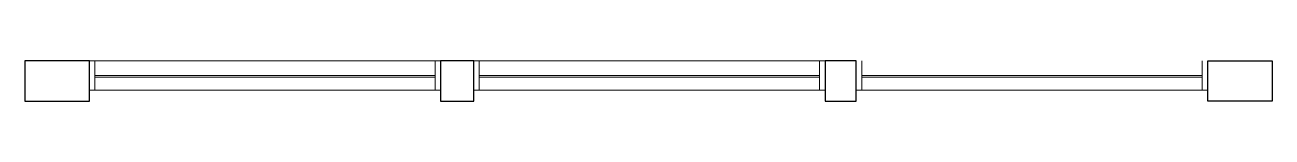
# Model space of a CAD drawing. Header units: millimetres. Extents: x 0 to 90.1, y 0 to 45.4.
# Drawn here: x 77.6 to 89.55, y -0.05 to 0.34 of the extents above; entities that cross this region are included whole.
import ezdxf

# ---------------------------------------------------------------- set-up
doc = ezdxf.new("R2010")
doc.units = ezdxf.units.MM
for name, color, linetype in [('PDF_014402$BL', 7, 'Continuous'), ('PDF_014402$WA-COL', 7, 'Continuous'), ('PDF_014402$WN', 7, 'Continuous')]:
    doc.layers.add(name, color=color, linetype=linetype)
doc.layers.add('PDF_014402$HL-TMP', color=7, linetype='Continuous', true_color=0x76efc1)

msp = doc.modelspace()

# ---------------------------------------------------------------- linework, layer by layer
at = {"layer": 'PDF_014402$BL', "lineweight": 9}
for points in [[(81.582, 0.342), (78.215, 0.342)], [(85.268, 0.342), (81.9, 0.342)], [(78.215, 0.059), (81.582, 0.059)], [(81.9, 0.059), (85.268, 0.059)], [(85.567, 0.059), (88.935, 0.059)]]:
    msp.add_lwpolyline(points, dxfattribs=at)
at = {"layer": 'PDF_014402$HL-TMP', "transparency": 33554559}
msp.add_solid([(88.935, 0.342), (88.935, 0.342), (77.88, 0.342)], dxfattribs=at)
at = {"layer": 'PDF_014402$WA-COL', "lineweight": 25}
for points in [[(77.597, 0.342), (77.597, -0.046), (78.215, -0.046), (78.215, 0.342)], [(81.9, 0.342), (81.582, 0.342), (81.582, -0.046), (81.9, -0.046)], [(85.567, 0.342), (85.268, 0.342), (85.268, -0.046), (85.567, -0.046)], [(88.935, 0.342), (89.552, 0.342), (89.552, -0.046), (88.935, -0.046)]]:
    msp.add_lwpolyline(points, close=True, dxfattribs=at)
at = {"layer": 'PDF_014402$WN', "lineweight": 0}
for points in [[(78.215, 0.342), (78.215, 0.059)], [(78.268, 0.342), (78.268, 0.059)], [(81.529, 0.059), (81.529, 0.342)], [(81.582, 0.059), (81.582, 0.342)], [(81.9, 0.342), (81.9, 0.059)], [(81.953, 0.342), (81.953, 0.059)], [(85.215, 0.059), (85.215, 0.342)], [(85.268, 0.059), (85.268, 0.342)], [(85.567, 0.342), (85.567, 0.059)], [(85.62, 0.342), (85.62, 0.059)], [(88.882, 0.059), (88.882, 0.342)], [(88.935, 0.059), (88.935, 0.342), (89.217, 0.342)], [(78.268, 0.201), (81.529, 0.201)], [(78.268, 0.183), (81.529, 0.183)], [(81.953, 0.201), (85.215, 0.201)], [(81.953, 0.183), (85.215, 0.183)], [(85.62, 0.201), (88.882, 0.201)], [(85.62, 0.183), (88.882, 0.183)]]:
    msp.add_lwpolyline(points, dxfattribs=at)

doc.saveas('drawing.dxf')
